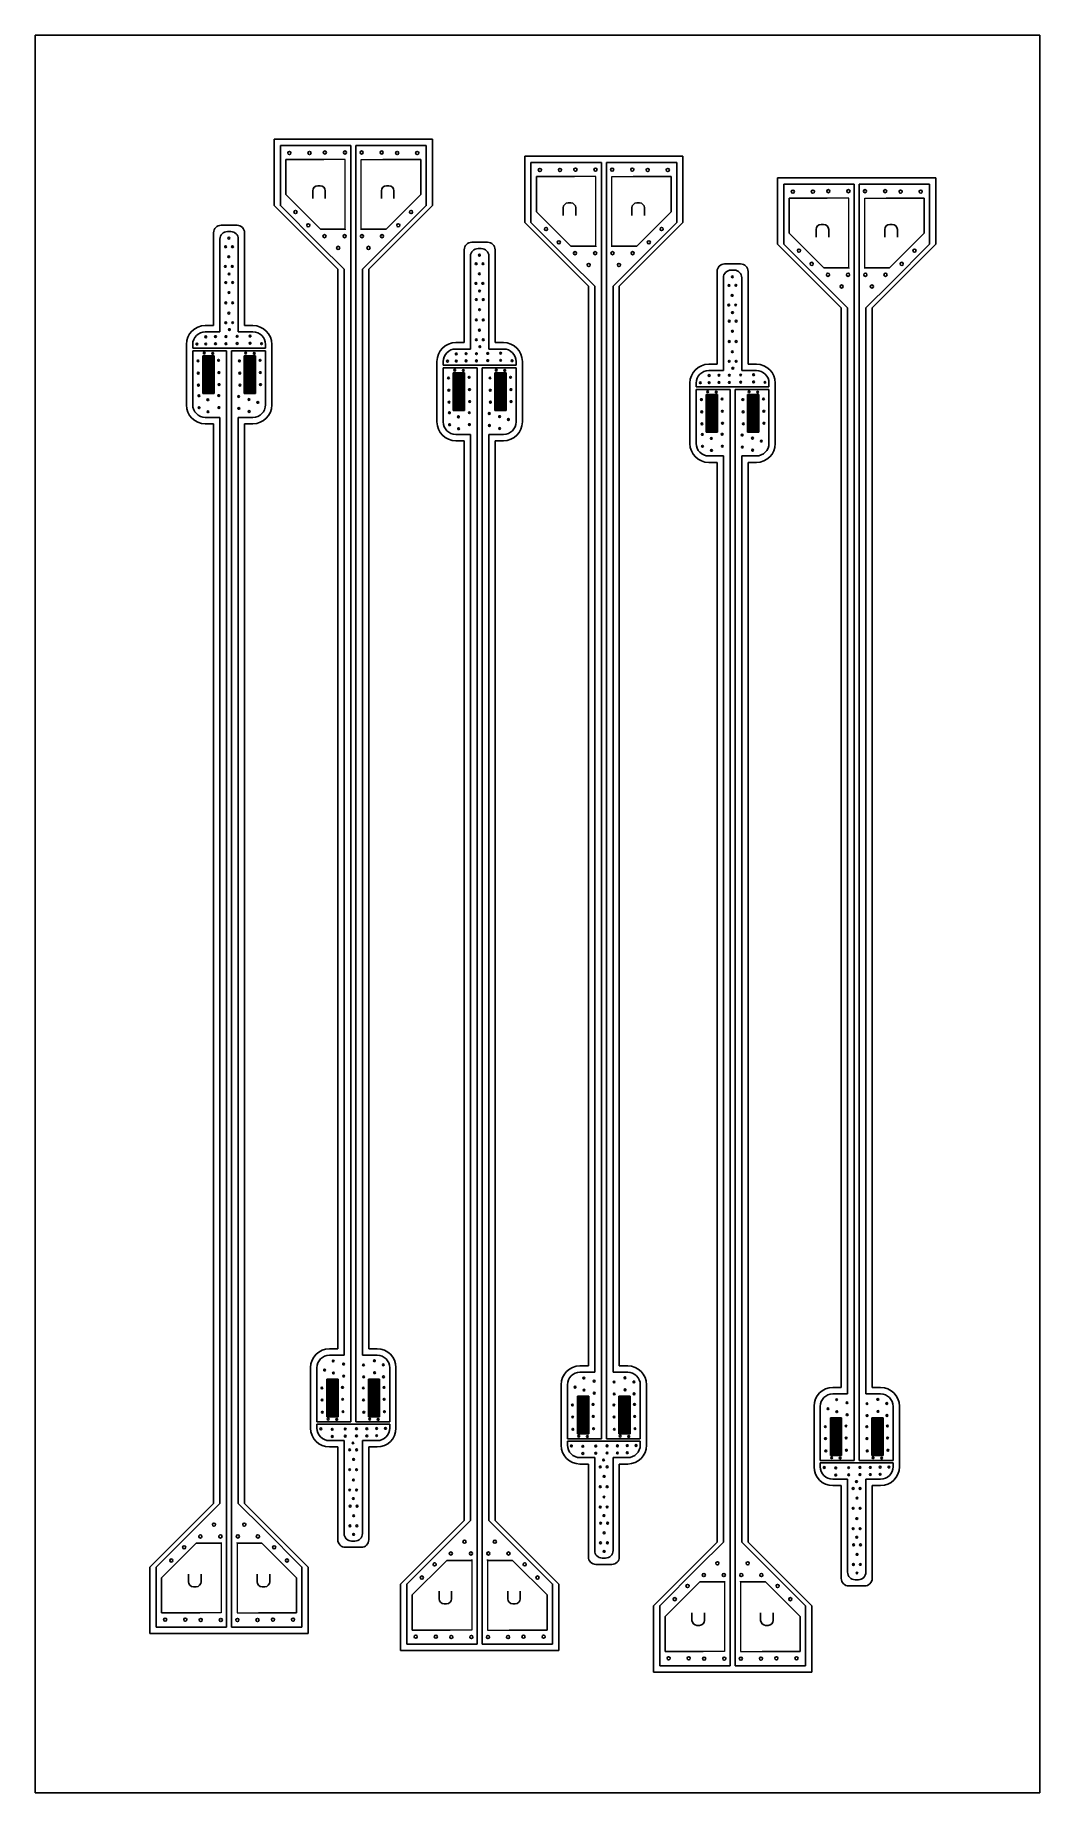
# Model space of a CAD drawing. Header units: inches. Extents: x 24.9 to 64.9, y 13.1 to 83.1.
import ezdxf

# ---------------------------------------------------------------- set-up
doc = ezdxf.new("R2010")
doc.units = ezdxf.units.IN
doc.header["$MEASUREMENT"] = 0
for name, color, linetype in [('Foil', 5, 'Continuous'), ('OPEN_INSULATION', 1, 'Continuous'), ('Outline', 82, 'Continuous'), ('Patterning', 40, 'Continuous')]:
    doc.layers.add(name, color=color, linetype=linetype)

msp = doc.modelspace()

# ---------------------------------------------------------------- linework, layer by layer
at = {"layer": 'Foil'}
for p, q in [((24.888, 13.064), (24.888, 83.064)), ((24.888, 83.064), (64.888, 83.064)), ((64.888, 83.064), (64.888, 13.064)), ((36.189, 78.671), (34.653, 78.671)), ((34.653, 78.671), (34.653, 76.522)), ((36.189, 78.671), (37.254, 78.671)), ((37.254, 78.671), (37.284, 78.671)), ((37.284, 78.671), (37.454, 78.671)), ((37.454, 78.671), (37.454, 74.744)), ((37.824, 78.671), (37.654, 78.671)), ((37.654, 78.671), (37.654, 74.744)), ((37.854, 78.671), (37.824, 78.671)), ((38.919, 78.671), (37.854, 78.671)), ((38.919, 78.671), (40.456, 78.671)), ((40.456, 78.671), (40.456, 76.522)), ((46.165, 77.992), (44.628, 77.992)), ((44.628, 77.992), (44.628, 75.843)), ((46.165, 77.992), (47.23, 77.992)), ((47.23, 77.992), (47.26, 77.992)), ((47.26, 77.992), (47.43, 77.992)), ((47.43, 77.992), (47.43, 74.065)), ((47.8, 77.992), (47.63, 77.992)), ((47.63, 77.992), (47.63, 74.065)), ((47.83, 77.992), (47.8, 77.992)), ((48.895, 77.992), (47.83, 77.992)), ((48.895, 77.992), (50.431, 77.992)), ((50.431, 77.992), (50.431, 75.843)), ((56.233, 77.132), (54.697, 77.132)), ((54.697, 77.132), (54.697, 74.983)), ((56.233, 77.132), (57.299, 77.132)), ((57.299, 77.132), (57.329, 77.132)), ((57.329, 77.132), (57.498, 77.132)), ((57.498, 77.132), (57.498, 73.205)), ((57.868, 77.132), (57.698, 77.132)), ((57.698, 77.132), (57.698, 73.205)), ((57.898, 77.132), (57.868, 77.132)), ((58.964, 77.132), (57.898, 77.132)), ((58.964, 77.132), (60.5, 77.132)), ((60.5, 77.132), (60.5, 74.983)), ((32.245, 73.944), (32.245, 74.944)), ((32.545, 75.244), (32.676, 75.244)), ((37.189, 73.744), (36.189, 74.744)), ((37.454, 74.744), (37.454, 73.744)), ((37.654, 74.744), (37.654, 73.744)), ((37.919, 73.744), (38.919, 74.744)), ((42.221, 73.265), (42.221, 74.265)), ((42.521, 74.565), (42.652, 74.565)), ((32.245, 71.244), (32.245, 73.944)), ((32.976, 71.244), (32.976, 73.944)), ((37.189, 73.744), (37.189, 60.748)), ((37.454, 73.744), (37.454, 60.748)), ((37.654, 73.744), (37.654, 60.748)), ((37.919, 73.744), (37.919, 60.748)), ((47.165, 73.065), (46.165, 74.065)), ((47.43, 74.065), (47.43, 73.065)), ((47.63, 74.065), (47.63, 73.065)), ((47.895, 73.065), (48.895, 74.065)), ((52.59, 73.705), (52.72, 73.705)), ((42.221, 70.565), (42.221, 73.265)), ((42.952, 70.565), (42.952, 73.265)), ((47.165, 73.065), (47.165, 60.069)), ((47.43, 73.065), (47.43, 60.069)), ((47.63, 73.065), (47.63, 60.069)), ((47.895, 73.065), (47.895, 60.069)), ((52.29, 72.405), (52.29, 73.405)), ((57.233, 72.205), (56.233, 73.205)), ((57.498, 73.205), (57.498, 72.205)), ((57.698, 73.205), (57.698, 72.205)), ((57.964, 72.205), (58.964, 73.205)), ((52.29, 69.705), (52.29, 72.405)), ((53.02, 69.705), (53.02, 72.405)), ((57.233, 72.205), (57.233, 59.209)), ((57.498, 72.205), (57.498, 59.209)), ((57.698, 72.205), (57.698, 59.209)), ((57.964, 72.205), (57.964, 59.209)), ((31.161, 70.744), (31.161, 70.594)), ((31.661, 71.244), (32.245, 71.244)), ((32.976, 71.244), (33.561, 71.244)), ((34.061, 70.744), (34.061, 70.594)), ((34.061, 70.594), (31.161, 70.594)), ((32.411, 70.494), (31.161, 70.494)), ((31.161, 70.494), (31.161, 70.444)), ((31.161, 70.444), (31.161, 70.294)), ((31.161, 70.294), (31.161, 68.794)), ((32.511, 70.494), (32.411, 70.494)), ((32.511, 67.589), (32.511, 70.494)), ((32.711, 70.494), (32.811, 70.494)), ((32.711, 70.494), (32.711, 67.589)), ((32.811, 70.494), (34.061, 70.494)), ((34.061, 70.494), (34.061, 70.444)), ((34.061, 70.444), (34.061, 70.294)), ((34.061, 70.294), (34.061, 68.794)), ((41.136, 70.065), (41.136, 69.915)), ((41.636, 70.565), (42.221, 70.565)), ((42.952, 70.565), (43.536, 70.565)), ((44.036, 70.065), (44.036, 69.915)), ((44.036, 69.915), (41.136, 69.915)), ((42.386, 69.815), (41.136, 69.815)), ((41.136, 69.815), (41.136, 69.765)), ((41.136, 69.765), (41.136, 69.615)), ((41.136, 69.615), (41.136, 68.115)), ((42.486, 69.815), (42.386, 69.815)), ((42.486, 66.91), (42.486, 69.815)), ((42.686, 69.815), (42.786, 69.815)), ((42.686, 69.815), (42.686, 66.91)), ((42.786, 69.815), (44.036, 69.815)), ((44.036, 69.815), (44.036, 69.765)), ((44.036, 69.765), (44.036, 69.615)), ((44.036, 69.615), (44.036, 68.115)), ((51.705, 69.705), (52.29, 69.705)), ((53.02, 69.705), (53.605, 69.705)), ((31.161, 68.594), (31.161, 68.794)), ((34.061, 68.794), (34.061, 68.494)), ((51.205, 69.205), (51.205, 69.055)), ((54.105, 69.055), (51.205, 69.055)), ((52.455, 68.955), (51.205, 68.955)), ((51.205, 68.955), (51.205, 68.905)), ((51.205, 68.905), (51.205, 68.755)), ((51.205, 68.755), (51.205, 67.255)), ((52.555, 68.955), (52.455, 68.955)), ((52.555, 66.05), (52.555, 68.955)), ((52.755, 68.955), (52.855, 68.955)), ((52.755, 68.955), (52.755, 66.05)), ((52.855, 68.955), (54.105, 68.955)), ((54.105, 69.205), (54.105, 69.055)), ((54.105, 68.955), (54.105, 68.905)), ((54.105, 68.905), (54.105, 68.755)), ((54.105, 68.755), (54.105, 67.255)), ((31.161, 68.494), (31.161, 68.594)), ((31.161, 68.344), (31.161, 68.494)), ((34.061, 68.344), (34.061, 68.494)), ((41.136, 67.915), (41.136, 68.115)), ((41.136, 67.815), (41.136, 67.915)), ((44.036, 68.115), (44.036, 67.815)), ((32.145, 67.844), (31.661, 67.844)), ((32.145, 67.844), (32.245, 67.844)), ((32.245, 67.589), (32.245, 67.844)), ((32.245, 37.589), (32.245, 67.589)), ((32.511, 37.589), (32.511, 67.589)), ((32.711, 37.589), (32.711, 67.589)), ((33.561, 67.844), (32.976, 67.844)), ((32.976, 67.589), (32.976, 67.844)), ((32.976, 37.589), (32.976, 67.589)), ((41.136, 67.665), (41.136, 67.815)), ((44.036, 67.665), (44.036, 67.815)), ((51.205, 67.055), (51.205, 67.255)), ((54.105, 67.255), (54.105, 66.955)), ((42.121, 67.165), (41.636, 67.165)), ((42.121, 67.165), (42.221, 67.165)), ((42.221, 66.91), (42.221, 67.165)), ((42.221, 36.91), (42.221, 66.91)), ((42.486, 36.91), (42.486, 66.91)), ((42.686, 36.91), (42.686, 66.91)), ((43.536, 67.165), (42.952, 67.165)), ((42.952, 66.91), (42.952, 67.165)), ((42.952, 36.91), (42.952, 66.91)), ((51.205, 66.955), (51.205, 67.055)), ((51.205, 66.805), (51.205, 66.955)), ((54.105, 66.805), (54.105, 66.955)), ((52.19, 66.305), (51.705, 66.305)), ((52.19, 66.305), (52.29, 66.305)), ((52.29, 66.05), (52.29, 66.305)), ((52.29, 36.05), (52.29, 66.05)), ((52.555, 36.05), (52.555, 66.05)), ((52.755, 36.05), (52.755, 66.05)), ((53.605, 66.305), (53.02, 66.305)), ((53.02, 66.05), (53.02, 66.305)), ((53.02, 36.05), (53.02, 66.05)), ((37.189, 60.748), (37.189, 30.748)), ((37.454, 60.748), (37.454, 30.748)), ((37.654, 60.748), (37.654, 30.748)), ((37.919, 60.748), (37.919, 30.748)), ((47.165, 60.069), (47.165, 30.069)), ((47.43, 60.069), (47.43, 30.069)), ((47.63, 60.069), (47.63, 30.069)), ((47.895, 60.069), (47.895, 30.069)), ((57.233, 59.209), (57.233, 29.209)), ((57.498, 59.209), (57.498, 29.209)), ((57.698, 59.209), (57.698, 29.209)), ((57.964, 59.209), (57.964, 29.209)), ((32.245, 24.593), (32.245, 37.589)), ((32.511, 24.593), (32.511, 37.589)), ((32.711, 24.593), (32.711, 37.589)), ((32.976, 24.593), (32.976, 37.589)), ((42.221, 23.914), (42.221, 36.91)), ((42.486, 23.914), (42.486, 36.91)), ((42.686, 23.914), (42.686, 36.91)), ((42.952, 23.914), (42.952, 36.91)), ((52.29, 23.054), (52.29, 36.05)), ((52.555, 23.054), (52.555, 36.05)), ((52.755, 23.054), (52.755, 36.05)), ((53.02, 23.054), (53.02, 36.05)), ((36.604, 30.493), (37.189, 30.493)), ((37.189, 30.748), (37.189, 30.493)), ((37.454, 27.843), (37.454, 30.748)), ((37.654, 30.748), (37.654, 27.843)), ((37.919, 30.748), (37.919, 30.493)), ((38.019, 30.493), (37.919, 30.493)), ((38.019, 30.493), (38.504, 30.493)), ((36.104, 29.993), (36.104, 29.843)), ((36.104, 29.543), (36.104, 29.843)), ((36.104, 28.043), (36.104, 29.543)), ((39.004, 29.993), (39.004, 29.843)), ((39.004, 29.843), (39.004, 29.743)), ((39.004, 29.743), (39.004, 29.543)), ((39.004, 28.043), (39.004, 29.543)), ((46.58, 29.814), (47.165, 29.814)), ((47.165, 30.069), (47.165, 29.814)), ((47.43, 27.164), (47.43, 30.069)), ((47.63, 30.069), (47.63, 27.164)), ((47.895, 30.069), (47.895, 29.814)), ((47.995, 29.814), (47.895, 29.814)), ((47.995, 29.814), (48.48, 29.814)), ((46.08, 29.314), (46.08, 29.164)), ((46.08, 28.864), (46.08, 29.164)), ((46.08, 27.364), (46.08, 28.864)), ((48.98, 29.314), (48.98, 29.164)), ((48.98, 29.164), (48.98, 29.064)), ((48.98, 29.064), (48.98, 28.864)), ((48.98, 27.364), (48.98, 28.864)), ((56.648, 28.954), (57.233, 28.954)), ((57.233, 29.209), (57.233, 28.954)), ((57.498, 26.304), (57.498, 29.209)), ((57.698, 29.209), (57.698, 26.304)), ((57.964, 29.209), (57.964, 28.954)), ((58.064, 28.954), (57.964, 28.954)), ((58.064, 28.954), (58.548, 28.954)), ((36.104, 27.893), (36.104, 28.043)), ((39.004, 27.893), (39.004, 28.043)), ((56.148, 28.454), (56.148, 28.304)), ((56.148, 28.004), (56.148, 28.304)), ((56.148, 26.504), (56.148, 28.004)), ((59.048, 28.454), (59.048, 28.304)), ((59.048, 28.304), (59.048, 28.204)), ((59.048, 28.204), (59.048, 28.004)), ((59.048, 26.504), (59.048, 28.004)), ((36.104, 27.843), (36.104, 27.893)), ((37.354, 27.843), (36.104, 27.843)), ((36.104, 27.743), (39.004, 27.743)), ((36.104, 27.593), (36.104, 27.743)), ((37.454, 27.843), (37.354, 27.843)), ((37.654, 27.843), (37.754, 27.843)), ((37.754, 27.843), (39.004, 27.843)), ((39.004, 27.843), (39.004, 27.893)), ((39.004, 27.593), (39.004, 27.743)), ((46.08, 27.214), (46.08, 27.364)), ((48.98, 27.214), (48.98, 27.364)), ((37.189, 27.093), (36.604, 27.093)), ((37.189, 27.093), (37.189, 24.393)), ((37.919, 27.093), (37.919, 24.393)), ((38.504, 27.093), (37.919, 27.093)), ((46.08, 27.164), (46.08, 27.214)), ((47.33, 27.164), (46.08, 27.164)), ((46.08, 27.064), (48.98, 27.064)), ((46.08, 26.914), (46.08, 27.064)), ((47.43, 27.164), (47.33, 27.164)), ((47.63, 27.164), (47.73, 27.164)), ((47.73, 27.164), (48.98, 27.164)), ((48.98, 27.164), (48.98, 27.214)), ((48.98, 26.914), (48.98, 27.064)), ((47.165, 26.414), (46.58, 26.414)), ((47.165, 26.414), (47.165, 23.714)), ((47.895, 26.414), (47.895, 23.714)), ((48.48, 26.414), (47.895, 26.414)), ((56.148, 26.354), (56.148, 26.504)), ((56.148, 26.304), (56.148, 26.354)), ((57.398, 26.304), (56.148, 26.304)), ((56.148, 26.204), (59.048, 26.204)), ((56.148, 26.054), (56.148, 26.204)), ((57.498, 26.304), (57.398, 26.304)), ((57.698, 26.304), (57.798, 26.304)), ((57.798, 26.304), (59.048, 26.304)), ((59.048, 26.354), (59.048, 26.504)), ((59.048, 26.304), (59.048, 26.354)), ((59.048, 26.054), (59.048, 26.204)), ((57.233, 25.554), (56.648, 25.554)), ((57.233, 25.554), (57.233, 22.854)), ((57.964, 25.554), (57.964, 22.854)), ((58.548, 25.554), (57.964, 25.554)), ((32.245, 24.593), (31.245, 23.593)), ((32.511, 23.593), (32.511, 24.593)), ((32.711, 23.593), (32.711, 24.593)), ((32.976, 24.593), (33.976, 23.593)), ((37.919, 24.393), (37.919, 23.393)), ((42.221, 23.914), (41.221, 22.914)), ((42.486, 22.914), (42.486, 23.914)), ((42.686, 22.914), (42.686, 23.914)), ((42.952, 23.914), (43.952, 22.914)), ((32.511, 19.666), (32.511, 23.593)), ((32.711, 19.666), (32.711, 23.593)), ((47.895, 23.714), (47.895, 22.714)), ((37.619, 23.093), (37.489, 23.093)), ((42.486, 18.988), (42.486, 22.914)), ((42.686, 18.988), (42.686, 22.914)), ((47.595, 22.414), (47.465, 22.414)), ((52.29, 23.054), (51.29, 22.054)), ((52.555, 22.054), (52.555, 23.054)), ((52.755, 22.054), (52.755, 23.054)), ((53.02, 23.054), (54.02, 22.054)), ((57.964, 22.854), (57.964, 21.854)), ((29.709, 19.666), (29.709, 21.815)), ((35.512, 19.666), (35.512, 21.815)), ((52.555, 18.127), (52.555, 22.054)), ((52.755, 18.127), (52.755, 22.054)), ((39.685, 18.988), (39.685, 21.137)), ((45.488, 18.988), (45.488, 21.137)), ((57.664, 21.554), (57.533, 21.554)), ((31.245, 19.666), (29.709, 19.666)), ((31.245, 19.666), (32.311, 19.666)), ((32.311, 19.666), (32.341, 19.666)), ((32.341, 19.666), (32.511, 19.666)), ((32.88, 19.666), (32.711, 19.666)), ((32.91, 19.666), (32.88, 19.666)), ((33.976, 19.666), (32.91, 19.666)), ((33.976, 19.666), (35.512, 19.666)), ((49.753, 18.127), (49.753, 20.276)), ((55.556, 18.127), (55.556, 20.276)), ((41.221, 18.988), (39.685, 18.988)), ((41.221, 18.988), (42.287, 18.988)), ((42.287, 18.988), (42.317, 18.988)), ((42.317, 18.988), (42.486, 18.988)), ((42.856, 18.988), (42.686, 18.988)), ((42.886, 18.988), (42.856, 18.988)), ((43.952, 18.988), (42.886, 18.988)), ((43.952, 18.988), (45.488, 18.988)), ((51.29, 18.127), (49.753, 18.127)), ((51.29, 18.127), (52.355, 18.127)), ((52.355, 18.127), (52.385, 18.127)), ((52.385, 18.127), (52.555, 18.127)), ((52.925, 18.127), (52.755, 18.127)), ((52.955, 18.127), (52.925, 18.127)), ((54.02, 18.127), (52.955, 18.127)), ((54.02, 18.127), (55.556, 18.127)), ((64.888, 13.064), (24.888, 13.064))]:
    msp.add_line(p, q, dxfattribs=at)
for points in [[(36.189, 74.744), (34.653, 76.28), (34.653, 76.522)], [(38.919, 74.744), (40.456, 76.28), (40.456, 76.522)], [(46.165, 74.065), (44.628, 75.602), (44.628, 75.843)], [(48.895, 74.065), (50.431, 75.602), (50.431, 75.843)], [(32.976, 73.944), (32.976, 74.944)], [(56.233, 73.205), (54.697, 74.741), (54.697, 74.983)], [(58.964, 73.205), (60.5, 74.741), (60.5, 74.983)], [(42.952, 73.265), (42.952, 74.265)], [(53.02, 72.405), (53.02, 73.405)], [(37.189, 24.393), (37.189, 23.393)], [(31.245, 23.593), (29.709, 22.057), (29.709, 21.815)], [(33.976, 23.593), (35.512, 22.057), (35.512, 21.815)], [(47.165, 23.714), (47.165, 22.714)], [(41.221, 22.914), (39.685, 21.378), (39.685, 21.137)], [(43.952, 22.914), (45.488, 21.378), (45.488, 21.137)], [(57.233, 22.854), (57.233, 21.854)], [(51.29, 22.054), (49.753, 20.518), (49.753, 20.276)], [(54.02, 22.054), (55.556, 20.518), (55.556, 20.276)]]:
    msp.add_lwpolyline(points, dxfattribs=at)
at = {"layer": 'Foil', "linetype": 'Continuous'}
for centre in [(35.009, 78.374), (35.809, 78.374), (36.423, 78.389), (37.223, 78.389), (37.885, 78.389), (38.685, 78.389), (39.3, 78.374), (40.1, 78.374), (44.984, 77.696), (45.784, 77.696), (46.399, 77.71), (47.199, 77.71), (47.861, 77.71), (48.661, 77.71), (49.275, 77.696), (50.075, 77.696), (55.053, 76.835), (55.853, 76.835), (56.468, 76.849), (57.268, 76.849), (57.929, 76.849), (58.729, 76.849), (59.344, 76.835), (60.144, 76.835), (35.253, 76.021), (39.855, 76.021), (35.762, 75.494), (36.408, 75.061), (37.208, 75.061), (37.9, 75.061), (38.7, 75.061), (39.346, 75.494), (45.228, 75.342), (49.831, 75.342), (36.951, 74.592), (38.158, 74.592), (45.738, 74.815), (46.384, 74.383), (47.184, 74.383), (47.876, 74.383), (48.676, 74.383), (49.322, 74.815), (55.297, 74.482), (59.9, 74.482), (46.926, 73.913), (48.133, 73.913), (55.806, 73.955), (56.453, 73.522), (57.253, 73.522), (57.944, 73.522), (58.744, 73.522), (59.39, 73.955), (56.995, 73.053), (58.202, 73.053), (32.007, 23.745), (33.214, 23.745), (31.465, 23.276), (32.265, 23.276), (32.956, 23.276), (33.756, 23.276), (41.983, 23.067), (43.19, 23.067), (30.819, 22.843), (34.403, 22.843), (41.44, 22.597), (42.24, 22.597), (42.932, 22.597), (43.732, 22.597), (30.309, 22.316), (34.912, 22.316), (40.285, 21.638), (40.794, 22.164), (44.378, 22.164), (44.888, 21.638), (51.509, 21.737), (52.051, 22.206), (52.309, 21.737), (53.001, 21.737), (53.258, 22.206), (53.801, 21.737), (50.863, 21.304), (54.447, 21.304), (50.354, 20.777), (54.956, 20.777), (30.065, 19.963), (30.865, 19.963), (31.48, 19.949), (32.28, 19.949), (32.941, 19.949), (33.741, 19.949), (34.356, 19.963), (35.156, 19.963), (40.041, 19.284), (40.841, 19.284), (41.456, 19.27), (42.256, 19.27), (42.917, 19.27), (43.717, 19.27), (44.332, 19.284), (45.132, 19.284), (50.109, 18.424), (50.909, 18.424), (51.524, 18.409), (52.324, 18.409), (52.986, 18.409), (53.786, 18.409), (54.4, 18.424), (55.2, 18.424)]:
    msp.add_circle(centre, 0.0626, dxfattribs=at)
at = {"layer": 'Foil'}
for centre in [(32.599, 74.98), (32.469, 74.638), (32.596, 74.238), (32.744, 74.639), (42.575, 74.302), (32.46, 73.855), (32.609, 73.554), (32.735, 73.855), (42.445, 73.96), (42.572, 73.56), (42.72, 73.96), (32.478, 73.212), (32.606, 72.812), (32.753, 73.213), (42.436, 73.176), (42.584, 72.875), (42.711, 73.177), (52.513, 73.099), (52.644, 73.441), (52.788, 73.1), (32.478, 72.403), (32.753, 72.403), (42.454, 72.533), (42.581, 72.133), (42.729, 72.534), (52.504, 72.315), (52.64, 72.699), (52.78, 72.316), (32.478, 71.612), (32.6, 71.994), (32.753, 71.613), (42.454, 71.724), (42.729, 71.725), (52.523, 71.673), (52.653, 72.015), (52.798, 71.673), (31.328, 70.76), (31.679, 71.049), (31.679, 70.763), (32.07, 71.059), (32.07, 70.773), (32.483, 71.059), (32.483, 70.773), (32.621, 71.339), (32.932, 71.07), (32.932, 70.784), (33.446, 71.08), (33.446, 70.794), (33.903, 70.777), (42.454, 70.933), (42.575, 71.315), (42.729, 70.934), (52.523, 70.863), (52.65, 71.273), (52.798, 70.864), (31.371, 70.091), (31.619, 70.402), (31.96, 70.39), (32.192, 70.115), (33.021, 70.091), (33.269, 70.402), (33.61, 70.39), (33.842, 70.115), (41.304, 70.081), (41.655, 70.37), (41.655, 70.085), (42.046, 70.381), (42.046, 70.095), (42.458, 70.381), (42.458, 70.095), (42.596, 70.66), (42.908, 70.391), (42.908, 70.105), (43.422, 70.401), (43.422, 70.115), (43.878, 70.098), (52.523, 70.073), (52.644, 70.455), (52.798, 70.073), (31.383, 69.602), (32.204, 69.626), (33.033, 69.602), (33.854, 69.626), (41.346, 69.412), (41.595, 69.723), (41.935, 69.712), (42.167, 69.436), (42.996, 69.412), (43.245, 69.723), (43.585, 69.712), (43.817, 69.436), (51.723, 69.51), (52.115, 69.52), (52.527, 69.52), (52.665, 69.8), (52.976, 69.53), (53.491, 69.54), (31.389, 69.125), (31.408, 68.705), (32.197, 68.709), (32.21, 69.149), (32.991, 68.675), (33.039, 69.125), (33.86, 69.149), (41.358, 68.923), (42.18, 68.948), (43.008, 68.923), (43.83, 68.948), (51.372, 69.221), (51.664, 68.863), (51.723, 69.224), (52.004, 68.851), (52.115, 69.234), (52.236, 68.576), (52.527, 69.234), (52.976, 69.244), (53.314, 68.863), (53.491, 69.255), (53.654, 68.851), (53.886, 68.576), (53.947, 69.238), (31.414, 68.228), (31.764, 68.543), (31.77, 68.066), (32.203, 68.233), (32.998, 68.198), (33.403, 68.553), (33.409, 68.076), (33.754, 68.437), (41.364, 68.447), (41.383, 68.026), (42.173, 68.031), (42.186, 68.471), (42.967, 67.996), (43.014, 68.447), (43.378, 67.874), (43.836, 68.471), (51.415, 68.552), (51.427, 68.063), (52.248, 68.087), (53.065, 68.552), (53.077, 68.063), (53.898, 68.087), (41.389, 67.549), (41.74, 67.864), (41.746, 67.388), (42.179, 67.554), (42.973, 67.52), (43.384, 67.398), (43.73, 67.758), (51.433, 67.586), (51.452, 67.165), (52.241, 67.17), (52.254, 67.61), (53.083, 67.586), (53.904, 67.61), (51.458, 66.689), (51.808, 67.004), (51.815, 66.527), (52.247, 66.693), (53.036, 67.136), (53.042, 66.659), (53.447, 67.014), (53.453, 66.537), (53.799, 66.897), (36.756, 30.261), (37.167, 30.139), (37.962, 30.105), (38.394, 30.271), (38.751, 30.109), (36.41, 29.901), (36.762, 29.784), (37.173, 29.662), (37.968, 29.628), (38.401, 29.794), (38.757, 29.633), (46.732, 29.582), (47.143, 29.46), (47.937, 29.426), (48.37, 29.592), (48.727, 29.431), (36.305, 29.188), (36.311, 28.711), (37.126, 29.212), (37.132, 28.735), (37.955, 29.188), (37.961, 28.711), (38.776, 29.212), (38.782, 28.735), (46.386, 29.222), (46.738, 29.105), (47.149, 28.983), (47.943, 28.949), (48.376, 29.115), (48.733, 28.954), (56.8, 28.722), (58.439, 28.732), (36.323, 28.222), (37.144, 28.246), (37.973, 28.222), (38.794, 28.246), (46.28, 28.509), (46.287, 28.032), (47.102, 28.533), (47.108, 28.056), (47.93, 28.509), (47.937, 28.032), (48.752, 28.533), (48.758, 28.056), (56.455, 28.361), (56.806, 28.245), (57.211, 28.6), (57.218, 28.123), (58.006, 28.565), (58.012, 28.088), (58.445, 28.255), (58.795, 28.57), (58.801, 28.093), (36.262, 27.56), (36.555, 27.947), (36.718, 27.543), (36.895, 27.935), (37.233, 27.554), (37.233, 27.268), (37.682, 27.564), (37.682, 27.278), (38.094, 27.564), (38.094, 27.278), (38.205, 27.947), (38.486, 27.574), (38.486, 27.288), (38.545, 27.935), (38.837, 27.577), (46.299, 27.543), (46.531, 27.268), (47.12, 27.568), (47.949, 27.543), (48.181, 27.268), (48.77, 27.568), (56.349, 27.649), (57.17, 27.673), (57.999, 27.649), (58.82, 27.673), (36.718, 27.257), (37.411, 26.725), (37.544, 26.998), (37.686, 26.725), (46.238, 26.882), (46.694, 26.865), (46.694, 26.579), (46.871, 27.256), (47.208, 26.875), (47.208, 26.589), (47.658, 26.885), (47.658, 26.599), (48.07, 26.885), (48.07, 26.599), (48.462, 26.895), (48.462, 26.609), (48.521, 27.256), (48.812, 26.899), (56.355, 27.172), (56.367, 26.683), (57.176, 27.196), (57.189, 26.707), (58.005, 27.172), (58.017, 26.683), (58.826, 27.196), (58.839, 26.707), (37.411, 25.934), (37.565, 26.343), (37.686, 25.935), (47.387, 26.046), (47.52, 26.32), (47.662, 26.047), (56.306, 26.021), (56.599, 26.408), (56.763, 26.004), (56.94, 26.396), (57.277, 26.014), (57.726, 26.024), (58.139, 26.024), (58.249, 26.408), (58.53, 26.035), (58.59, 26.396), (58.881, 26.038), (37.559, 25.525), (47.387, 25.255), (47.541, 25.665), (47.662, 25.256), (56.763, 25.718), (57.277, 25.728), (57.456, 25.185), (57.588, 25.459), (57.726, 25.739), (57.731, 25.186), (58.139, 25.739), (58.53, 25.749), (37.411, 25.125), (37.43, 24.482), (37.556, 24.783), (37.686, 25.125), (37.705, 24.483), (47.535, 24.846), (57.609, 24.804), (37.569, 24.099), (47.387, 24.446), (47.405, 23.803), (47.532, 24.105), (47.662, 24.447), (47.68, 23.804), (57.456, 24.395), (57.603, 23.986), (57.731, 24.395), (37.421, 23.698), (37.566, 23.357), (37.696, 23.699), (47.544, 23.42), (57.456, 23.585), (57.6, 23.244), (57.731, 23.586), (47.396, 23.02), (47.541, 22.678), (47.672, 23.02), (57.474, 22.943), (57.613, 22.559), (57.749, 22.943), (57.465, 22.159), (57.61, 21.818), (57.74, 22.16)]:
    msp.add_circle(centre, 0.0349, dxfattribs=at)
for centre, radius, start, end in [((32.545, 74.944), 0.3, 90, 180), ((32.676, 74.944), 0.3, 0, 90), ((42.521, 74.265), 0.3, 90, 180), ((42.652, 74.265), 0.3, 0, 90), ((52.59, 73.405), 0.3, 90, 180), ((52.72, 73.405), 0.3, 0, 90), ((31.661, 70.744), 0.5, 90, 180), ((33.561, 70.744), 0.5, 0, 90), ((41.636, 70.065), 0.5, 90, 180), ((43.536, 70.065), 0.5, 0, 90), ((51.705, 69.205), 0.5, 90, 180), ((53.605, 69.205), 0.5, 0, 90), ((31.661, 68.344), 0.5, 180, 270), ((33.561, 68.344), 0.5, 270, 0), ((41.636, 67.665), 0.5, 180, 270), ((43.536, 67.665), 0.5, 270, 0), ((51.705, 66.805), 0.5, 180, 270), ((53.605, 66.805), 0.5, 270, 0), ((36.604, 29.993), 0.5, 90, 180), ((38.504, 29.993), 0.5, 0, 90), ((46.58, 29.314), 0.5, 90, 180), ((48.48, 29.314), 0.5, 0, 90), ((56.648, 28.454), 0.5, 90, 180), ((58.548, 28.454), 0.5, 0, 90), ((36.604, 27.593), 0.5, 180, 270), ((38.504, 27.593), 0.5, 270, 0), ((46.58, 26.914), 0.5, 180, 270), ((48.48, 26.914), 0.5, 270, 0), ((56.648, 26.054), 0.5, 180, 270), ((58.548, 26.054), 0.5, 270, 0), ((37.489, 23.393), 0.3, 180, 270), ((37.619, 23.393), 0.3, 270, 0), ((47.465, 22.714), 0.3, 180, 270), ((47.595, 22.714), 0.3, 270, 0), ((57.533, 21.854), 0.3, 180, 270), ((57.664, 21.854), 0.3, 270, 0)]:
    msp.add_arc(centre, radius, start, end, dxfattribs=at)
at = {"layer": 'OPEN_INSULATION'}
for p, q in [((24.888, 83.064), (64.888, 83.064)), ((24.888, 13.064), (24.888, 83.064)), ((64.888, 83.064), (64.888, 13.064)), ((36.382, 78.109), (34.869, 78.109)), ((34.869, 78.109), (34.869, 76.712)), ((38.727, 78.109), (40.24, 78.109)), ((40.24, 78.109), (40.24, 76.712)), ((46.357, 77.43), (44.844, 77.43)), ((44.844, 77.43), (44.844, 76.033)), ((48.702, 77.43), (50.215, 77.43)), ((50.215, 77.43), (50.215, 76.033)), ((34.869, 76.712), (36.179, 75.401)), ((40.24, 76.712), (38.929, 75.401)), ((56.426, 76.57), (54.913, 76.57)), ((54.913, 76.57), (54.913, 75.173)), ((58.771, 76.57), (60.284, 76.57)), ((60.284, 76.57), (60.284, 75.173)), ((44.844, 76.033), (46.155, 74.723)), ((50.215, 76.033), (48.905, 74.723)), ((36.179, 75.401), (36.245, 75.335)), ((36.245, 75.335), (36.594, 75.335)), ((37.237, 75.335), (36.594, 75.335)), ((37.237, 75.306), (37.237, 75.335)), ((37.871, 75.306), (37.871, 75.335)), ((37.871, 75.335), (38.514, 75.335)), ((38.863, 75.335), (38.514, 75.335)), ((38.929, 75.401), (38.863, 75.335)), ((54.913, 75.173), (56.224, 73.862)), ((60.284, 75.173), (58.973, 73.862)), ((46.155, 74.723), (46.221, 74.657)), ((46.221, 74.657), (46.57, 74.657)), ((47.213, 74.657), (46.57, 74.657)), ((47.213, 74.628), (47.213, 74.657)), ((47.847, 74.628), (47.847, 74.657)), ((47.847, 74.657), (48.489, 74.657)), ((48.839, 74.657), (48.489, 74.657)), ((48.905, 74.723), (48.839, 74.657)), ((56.224, 73.862), (56.29, 73.796)), ((56.29, 73.796), (56.639, 73.796)), ((57.281, 73.796), (56.639, 73.796)), ((57.281, 73.767), (57.281, 73.796)), ((57.915, 73.767), (57.915, 73.796)), ((57.915, 73.796), (58.558, 73.796)), ((58.907, 73.796), (58.558, 73.796)), ((58.973, 73.862), (58.907, 73.796)), ((31.561, 68.794), (31.561, 70.294)), ((31.561, 70.294), (32.011, 70.294)), ((32.011, 70.294), (32.011, 68.794)), ((33.211, 68.794), (33.211, 70.294)), ((33.211, 70.294), (33.661, 70.294)), ((33.661, 70.294), (33.661, 68.794)), ((41.536, 68.115), (41.536, 69.615)), ((41.536, 69.615), (41.986, 69.615)), ((41.986, 69.615), (41.986, 68.115)), ((43.186, 68.115), (43.186, 69.615)), ((43.186, 69.615), (43.636, 69.615)), ((43.636, 69.615), (43.636, 68.115)), ((32.011, 68.794), (31.561, 68.794)), ((33.661, 68.794), (33.211, 68.794)), ((51.605, 67.255), (51.605, 68.755)), ((51.605, 68.755), (52.055, 68.755)), ((52.055, 68.755), (52.055, 67.255)), ((53.255, 67.255), (53.255, 68.755)), ((53.255, 68.755), (53.705, 68.755)), ((53.705, 68.755), (53.705, 67.255)), ((41.986, 68.115), (41.536, 68.115)), ((43.636, 68.115), (43.186, 68.115)), ((52.055, 67.255), (51.605, 67.255)), ((53.705, 67.255), (53.255, 67.255)), ((36.504, 29.543), (36.954, 29.543)), ((36.504, 28.043), (36.504, 29.543)), ((36.954, 29.543), (36.954, 28.043)), ((38.154, 29.543), (38.604, 29.543)), ((38.154, 28.043), (38.154, 29.543)), ((38.604, 29.543), (38.604, 28.043)), ((46.48, 28.864), (46.93, 28.864)), ((46.48, 27.364), (46.48, 28.864)), ((46.93, 28.864), (46.93, 27.364)), ((48.13, 28.864), (48.58, 28.864)), ((48.13, 27.364), (48.13, 28.864)), ((48.58, 28.864), (48.58, 27.364)), ((36.954, 28.043), (36.504, 28.043)), ((38.604, 28.043), (38.154, 28.043)), ((56.548, 28.004), (56.998, 28.004)), ((56.548, 26.504), (56.548, 28.004)), ((56.998, 28.004), (56.998, 26.504)), ((58.198, 28.004), (58.648, 28.004)), ((58.198, 26.504), (58.198, 28.004)), ((58.648, 28.004), (58.648, 26.504)), ((46.93, 27.364), (46.48, 27.364)), ((48.58, 27.364), (48.13, 27.364)), ((56.998, 26.504), (56.548, 26.504)), ((58.648, 26.504), (58.198, 26.504)), ((29.925, 21.625), (31.236, 22.936)), ((31.236, 22.936), (31.302, 23.002)), ((31.302, 23.002), (31.651, 23.002)), ((32.294, 23.002), (31.651, 23.002)), ((32.294, 23.031), (32.294, 23.002)), ((32.928, 23.031), (32.928, 23.002)), ((32.928, 23.002), (33.57, 23.002)), ((33.919, 23.002), (33.57, 23.002)), ((33.985, 22.936), (33.919, 23.002)), ((35.296, 21.625), (33.985, 22.936)), ((39.901, 20.947), (41.212, 22.257)), ((41.212, 22.257), (41.277, 22.323)), ((41.277, 22.323), (41.627, 22.323)), ((42.269, 22.323), (41.627, 22.323)), ((42.269, 22.352), (42.269, 22.323)), ((42.903, 22.352), (42.903, 22.323)), ((42.903, 22.323), (43.546, 22.323)), ((43.895, 22.323), (43.546, 22.323)), ((43.961, 22.257), (43.895, 22.323)), ((45.272, 20.947), (43.961, 22.257)), ((29.925, 20.228), (29.925, 21.625)), ((35.296, 20.228), (35.296, 21.625)), ((49.969, 20.086), (51.28, 21.397)), ((51.28, 21.397), (51.346, 21.463)), ((51.346, 21.463), (51.695, 21.463)), ((52.338, 21.463), (51.695, 21.463)), ((52.338, 21.492), (52.338, 21.463)), ((52.972, 21.492), (52.972, 21.463)), ((52.972, 21.463), (53.615, 21.463)), ((53.964, 21.463), (53.615, 21.463)), ((54.03, 21.397), (53.964, 21.463)), ((55.34, 20.086), (54.03, 21.397)), ((39.901, 19.549), (39.901, 20.947)), ((45.272, 19.549), (45.272, 20.947)), ((31.438, 20.228), (29.925, 20.228)), ((33.783, 20.228), (35.296, 20.228)), ((49.969, 18.689), (49.969, 20.086)), ((55.34, 18.689), (55.34, 20.086)), ((41.414, 19.549), (39.901, 19.549)), ((43.759, 19.549), (45.272, 19.549)), ((51.482, 18.689), (49.969, 18.689)), ((53.827, 18.689), (55.34, 18.689)), ((64.888, 13.064), (24.888, 13.064))]:
    msp.add_line(p, q, dxfattribs=at)
at = {"layer": 'OPEN_INSULATION', "linetype": 'Continuous', "lineweight": 0}
for p, q in [((37.237, 78.109), (36.382, 78.109)), ((37.237, 75.335), (37.237, 78.109)), ((37.871, 78.109), (38.727, 78.109)), ((37.871, 75.335), (37.871, 78.109)), ((47.213, 77.43), (46.357, 77.43)), ((47.213, 74.657), (47.213, 77.43)), ((47.847, 77.43), (48.702, 77.43)), ((47.847, 74.657), (47.847, 77.43)), ((57.281, 76.57), (56.426, 76.57)), ((57.281, 73.796), (57.281, 76.57)), ((57.915, 76.57), (58.771, 76.57)), ((57.915, 73.796), (57.915, 76.57)), ((32.294, 23.002), (32.294, 20.228)), ((32.928, 23.002), (32.928, 20.228)), ((42.269, 22.323), (42.269, 19.549)), ((42.903, 22.323), (42.903, 19.549)), ((52.338, 21.463), (52.338, 18.689)), ((52.972, 21.463), (52.972, 18.689)), ((32.294, 20.228), (31.438, 20.228)), ((32.928, 20.228), (33.783, 20.228)), ((42.269, 19.549), (41.414, 19.549)), ((42.903, 19.549), (43.759, 19.549)), ((52.338, 18.689), (51.482, 18.689)), ((52.972, 18.689), (53.827, 18.689))]:
    msp.add_line(p, q, dxfattribs=at)
at = {"layer": 'Outline'}
for p, q in [((24.888, 13.064), (24.888, 83.064)), ((24.888, 83.064), (64.888, 83.064)), ((64.888, 83.064), (64.888, 13.064)), ((34.653, 78.921), (34.403, 78.921)), ((34.403, 78.921), (34.403, 76.28)), ((37.454, 78.921), (34.653, 78.921)), ((37.654, 78.921), (37.454, 78.921)), ((37.654, 78.921), (40.456, 78.921)), ((40.456, 78.921), (40.706, 78.921)), ((40.706, 78.921), (40.706, 76.28)), ((44.628, 78.242), (44.378, 78.242)), ((44.378, 78.242), (44.378, 75.602)), ((47.43, 78.242), (44.628, 78.242)), ((47.63, 78.242), (47.43, 78.242)), ((47.63, 78.242), (50.431, 78.242)), ((50.431, 78.242), (50.681, 78.242)), ((50.681, 78.242), (50.681, 75.602)), ((36.187, 77.064), (36.137, 77.064)), ((36.237, 77.064), (36.187, 77.064)), ((38.871, 77.064), (38.921, 77.064)), ((38.921, 77.064), (38.971, 77.064)), ((54.697, 77.382), (54.447, 77.382)), ((54.447, 77.382), (54.447, 74.741)), ((57.498, 77.382), (54.697, 77.382)), ((57.698, 77.382), (57.498, 77.382)), ((57.698, 77.382), (60.5, 77.382)), ((60.5, 77.382), (60.75, 77.382)), ((60.75, 77.382), (60.75, 74.741)), ((35.937, 76.864), (35.937, 76.814)), ((35.937, 76.814), (35.937, 76.564)), ((36.437, 76.814), (36.437, 76.864)), ((36.437, 76.564), (36.437, 76.814)), ((38.671, 76.814), (38.671, 76.864)), ((38.671, 76.564), (38.671, 76.814)), ((39.171, 76.864), (39.171, 76.814)), ((39.171, 76.814), (39.171, 76.564)), ((46.163, 76.385), (46.113, 76.385)), ((46.213, 76.385), (46.163, 76.385)), ((48.847, 76.385), (48.897, 76.385)), ((48.897, 76.385), (48.947, 76.385)), ((36.939, 73.744), (34.403, 76.28)), ((38.169, 73.744), (40.706, 76.28)), ((46.915, 73.065), (44.378, 75.602)), ((45.913, 76.185), (45.913, 76.135)), ((45.913, 76.135), (45.913, 75.885)), ((46.413, 76.135), (46.413, 76.185)), ((46.413, 75.885), (46.413, 76.135)), ((48.145, 73.065), (50.681, 75.602)), ((48.647, 76.135), (48.647, 76.185)), ((48.647, 75.885), (48.647, 76.135)), ((49.147, 76.185), (49.147, 76.135)), ((49.147, 76.135), (49.147, 75.885)), ((31.995, 74.944), (31.995, 75.194)), ((31.995, 73.944), (31.995, 74.944)), ((32.295, 75.494), (32.545, 75.494)), ((32.676, 75.494), (32.545, 75.494)), ((32.926, 75.494), (32.676, 75.494)), ((33.226, 74.944), (33.226, 75.194)), ((33.226, 73.944), (33.226, 74.944)), ((55.981, 75.325), (55.981, 75.275)), ((55.981, 75.275), (55.981, 75.025)), ((56.231, 75.525), (56.181, 75.525)), ((56.281, 75.525), (56.231, 75.525)), ((56.481, 75.275), (56.481, 75.325)), ((56.481, 75.025), (56.481, 75.275)), ((58.715, 75.275), (58.715, 75.325)), ((58.715, 75.025), (58.715, 75.275)), ((58.915, 75.525), (58.965, 75.525)), ((58.965, 75.525), (59.015, 75.525)), ((59.215, 75.325), (59.215, 75.275)), ((59.215, 75.275), (59.215, 75.025)), ((41.971, 74.265), (41.971, 74.515)), ((41.971, 73.265), (41.971, 74.265)), ((42.271, 74.815), (42.521, 74.815)), ((42.652, 74.815), (42.521, 74.815)), ((42.902, 74.815), (42.652, 74.815)), ((43.202, 74.265), (43.202, 74.515)), ((43.202, 73.265), (43.202, 74.265)), ((56.983, 72.205), (54.447, 74.741)), ((58.214, 72.205), (60.75, 74.741)), ((31.995, 71.499), (31.995, 73.944)), ((33.226, 71.499), (33.226, 73.944)), ((36.939, 73.744), (36.939, 60.748)), ((38.169, 73.744), (38.169, 60.748)), ((52.04, 73.405), (52.04, 73.655)), ((52.34, 73.955), (52.59, 73.955)), ((52.72, 73.955), (52.59, 73.955)), ((52.97, 73.955), (52.72, 73.955)), ((53.27, 73.405), (53.27, 73.655)), ((41.971, 70.821), (41.971, 73.265)), ((43.202, 70.821), (43.202, 73.265)), ((46.915, 73.065), (46.915, 60.069)), ((48.145, 73.065), (48.145, 60.069)), ((52.04, 72.405), (52.04, 73.405)), ((53.27, 72.405), (53.27, 73.405)), ((52.04, 69.96), (52.04, 72.405)), ((53.27, 69.96), (53.27, 72.405)), ((56.983, 72.205), (56.983, 59.209)), ((58.214, 72.205), (58.214, 59.209)), ((31.661, 71.499), (31.995, 71.499)), ((33.561, 71.499), (33.226, 71.499)), ((30.911, 70.749), (30.911, 70.249)), ((34.311, 70.749), (34.311, 68.339)), ((41.636, 70.821), (41.971, 70.821)), ((43.536, 70.821), (43.202, 70.821)), ((30.911, 70.249), (30.911, 68.339)), ((40.886, 70.071), (40.886, 69.571)), ((44.286, 70.071), (44.286, 67.66)), ((40.886, 69.571), (40.886, 67.66)), ((51.705, 69.96), (52.04, 69.96)), ((53.605, 69.96), (53.27, 69.96)), ((50.955, 69.21), (50.955, 68.71)), ((50.955, 68.71), (50.955, 66.8)), ((54.355, 69.21), (54.355, 66.8)), ((31.661, 67.589), (31.995, 67.589)), ((31.995, 37.589), (31.995, 67.589)), ((33.561, 67.589), (33.226, 67.589)), ((33.226, 37.589), (33.226, 67.589)), ((41.636, 66.91), (41.971, 66.91)), ((41.971, 36.91), (41.971, 66.91)), ((43.536, 66.91), (43.202, 66.91)), ((43.202, 36.91), (43.202, 66.91)), ((51.705, 66.05), (52.04, 66.05)), ((52.04, 36.05), (52.04, 66.05)), ((53.605, 66.05), (53.27, 66.05)), ((53.27, 36.05), (53.27, 66.05)), ((36.939, 60.748), (36.939, 30.748)), ((38.169, 60.748), (38.169, 30.748)), ((46.915, 60.069), (46.915, 30.069)), ((48.145, 60.069), (48.145, 30.069)), ((56.983, 59.209), (56.983, 29.209)), ((58.214, 59.209), (58.214, 29.209)), ((31.995, 24.593), (31.995, 37.589)), ((33.226, 24.593), (33.226, 37.589)), ((41.971, 23.914), (41.971, 36.91)), ((43.202, 23.914), (43.202, 36.91)), ((52.04, 23.054), (52.04, 36.05)), ((53.27, 23.054), (53.27, 36.05)), ((36.604, 30.748), (36.939, 30.748)), ((38.504, 30.748), (38.169, 30.748)), ((35.854, 27.588), (35.854, 29.998)), ((39.254, 28.088), (39.254, 29.998)), ((46.58, 30.069), (46.915, 30.069)), ((48.48, 30.069), (48.145, 30.069)), ((45.83, 26.909), (45.83, 29.319)), ((49.23, 27.409), (49.23, 29.319)), ((56.648, 29.209), (56.983, 29.209)), ((58.548, 29.209), (58.214, 29.209)), ((39.254, 27.588), (39.254, 28.088)), ((55.898, 26.049), (55.898, 28.459)), ((59.298, 26.549), (59.298, 28.459)), ((49.23, 26.909), (49.23, 27.409)), ((36.604, 26.838), (36.939, 26.838)), ((36.939, 26.838), (36.939, 24.393)), ((38.504, 26.838), (38.169, 26.838)), ((38.169, 26.838), (38.169, 24.393)), ((46.58, 26.159), (46.915, 26.159)), ((46.915, 26.159), (46.915, 23.714)), ((48.48, 26.159), (48.145, 26.159)), ((48.145, 26.159), (48.145, 23.714)), ((59.298, 26.049), (59.298, 26.549)), ((56.648, 25.299), (56.983, 25.299)), ((56.983, 25.299), (56.983, 22.854)), ((58.548, 25.299), (58.214, 25.299)), ((58.214, 25.299), (58.214, 22.854)), ((31.995, 24.593), (29.459, 22.057)), ((33.226, 24.593), (35.762, 22.057)), ((36.939, 24.393), (36.939, 23.393)), ((38.169, 24.393), (38.169, 23.393)), ((41.971, 23.914), (39.435, 21.378)), ((43.202, 23.914), (45.738, 21.378)), ((36.939, 23.393), (36.939, 23.143)), ((38.169, 23.393), (38.169, 23.143)), ((46.915, 23.714), (46.915, 22.714)), ((48.145, 23.714), (48.145, 22.714)), ((37.239, 22.843), (37.489, 22.843)), ((37.489, 22.843), (37.619, 22.843)), ((37.869, 22.843), (37.619, 22.843)), ((46.915, 22.714), (46.915, 22.464)), ((48.145, 22.714), (48.145, 22.464)), ((52.04, 23.054), (49.503, 20.518)), ((53.27, 23.054), (55.806, 20.518)), ((56.983, 22.854), (56.983, 21.854)), ((58.214, 22.854), (58.214, 21.854)), ((29.459, 19.416), (29.459, 22.057)), ((30.994, 21.523), (30.994, 21.773)), ((31.494, 21.773), (31.494, 21.523)), ((33.728, 21.773), (33.728, 21.523)), ((34.228, 21.523), (34.228, 21.773)), ((35.762, 19.416), (35.762, 22.057)), ((47.215, 22.164), (47.465, 22.164)), ((47.465, 22.164), (47.595, 22.164)), ((47.845, 22.164), (47.595, 22.164)), ((56.983, 21.854), (56.983, 21.604)), ((58.214, 21.854), (58.214, 21.604)), ((30.994, 21.473), (30.994, 21.523)), ((31.244, 21.273), (31.194, 21.273)), ((31.294, 21.273), (31.244, 21.273)), ((31.494, 21.523), (31.494, 21.473)), ((33.728, 21.523), (33.728, 21.473)), ((33.928, 21.273), (33.978, 21.273)), ((33.978, 21.273), (34.028, 21.273)), ((34.228, 21.473), (34.228, 21.523)), ((39.435, 18.738), (39.435, 21.378)), ((40.969, 20.844), (40.969, 21.094)), ((41.469, 21.094), (41.469, 20.844)), ((43.703, 21.094), (43.703, 20.844)), ((44.203, 20.844), (44.203, 21.094)), ((45.738, 18.738), (45.738, 21.378)), ((57.283, 21.304), (57.533, 21.304)), ((57.533, 21.304), (57.664, 21.304)), ((57.914, 21.304), (57.664, 21.304)), ((40.969, 20.794), (40.969, 20.844)), ((41.219, 20.594), (41.169, 20.594)), ((41.269, 20.594), (41.219, 20.594)), ((41.469, 20.844), (41.469, 20.794)), ((43.703, 20.844), (43.703, 20.794)), ((43.903, 20.594), (43.953, 20.594)), ((43.953, 20.594), (44.003, 20.594)), ((44.203, 20.794), (44.203, 20.844)), ((49.503, 17.877), (49.503, 20.518)), ((55.806, 17.877), (55.806, 20.518)), ((51.038, 19.984), (51.038, 20.234)), ((51.038, 19.934), (51.038, 19.984)), ((51.288, 19.734), (51.238, 19.734)), ((51.338, 19.734), (51.288, 19.734)), ((51.538, 20.234), (51.538, 19.984)), ((51.538, 19.984), (51.538, 19.934)), ((53.772, 20.234), (53.772, 19.984)), ((53.772, 19.984), (53.772, 19.934)), ((53.972, 19.734), (54.022, 19.734)), ((54.022, 19.734), (54.072, 19.734)), ((54.272, 19.984), (54.272, 20.234)), ((54.272, 19.934), (54.272, 19.984)), ((29.709, 19.416), (29.459, 19.416)), ((32.511, 19.416), (29.709, 19.416)), ((32.511, 19.416), (32.711, 19.416)), ((32.711, 19.416), (35.512, 19.416)), ((35.512, 19.416), (35.762, 19.416)), ((39.685, 18.738), (39.435, 18.738)), ((42.486, 18.738), (39.685, 18.738)), ((42.486, 18.738), (42.686, 18.738)), ((42.686, 18.738), (45.488, 18.738)), ((45.488, 18.738), (45.738, 18.738)), ((49.753, 17.877), (49.503, 17.877)), ((52.555, 17.877), (49.753, 17.877)), ((52.555, 17.877), (52.755, 17.877)), ((52.755, 17.877), (55.556, 17.877)), ((55.556, 17.877), (55.806, 17.877)), ((64.888, 13.064), (24.888, 13.064))]:
    msp.add_line(p, q, dxfattribs=at)
for centre, radius, start, end in [((36.137, 76.864), 0.2, 90, 180), ((36.237, 76.864), 0.2, 0, 90), ((38.871, 76.864), 0.2, 90, 180), ((38.971, 76.864), 0.2, 360, 90), ((46.113, 76.185), 0.2, 90, 180), ((46.213, 76.185), 0.2, 0, 90), ((48.847, 76.185), 0.2, 90, 180), ((48.947, 76.185), 0.2, 360, 90), ((32.295, 75.194), 0.3, 90, 180), ((32.926, 75.194), 0.3, 360, 90), ((56.181, 75.325), 0.2, 90, 180), ((56.281, 75.325), 0.2, 0, 90), ((58.915, 75.325), 0.2, 90, 180), ((59.015, 75.325), 0.2, 360, 90), ((42.271, 74.515), 0.3, 90, 180), ((42.902, 74.515), 0.3, 360, 90), ((52.34, 73.655), 0.3, 90, 180), ((52.97, 73.655), 0.3, 360, 90), ((31.661, 70.749), 0.75, 90, 180), ((33.561, 70.749), 0.75, 360, 90), ((41.636, 70.071), 0.75, 90, 180), ((43.536, 70.071), 0.75, 360, 90), ((51.705, 69.21), 0.75, 90, 180), ((53.605, 69.21), 0.75, 360, 90), ((31.661, 68.339), 0.75, 180, 270), ((33.561, 68.339), 0.75, 270, 0), ((41.636, 67.66), 0.75, 180, 270), ((43.536, 67.66), 0.75, 270, 0), ((51.705, 66.8), 0.75, 180, 270), ((53.605, 66.8), 0.75, 270, 0), ((36.604, 29.998), 0.75, 90, 180), ((38.504, 29.998), 0.75, 360, 90), ((46.58, 29.319), 0.75, 90, 180), ((48.48, 29.319), 0.75, 360, 90), ((56.648, 28.459), 0.75, 90, 180), ((58.548, 28.459), 0.75, 360, 90), ((36.604, 27.588), 0.75, 180, 270), ((38.504, 27.588), 0.75, 270, 0), ((46.58, 26.909), 0.75, 180, 270), ((48.48, 26.909), 0.75, 270, 0), ((56.648, 26.049), 0.75, 180, 270), ((58.548, 26.049), 0.75, 270, 0), ((37.239, 23.143), 0.3, 180, 270), ((37.869, 23.143), 0.3, 270, 0), ((47.215, 22.464), 0.3, 180, 270), ((47.845, 22.464), 0.3, 270, 0), ((31.194, 21.473), 0.2, 180, 270), ((31.294, 21.473), 0.2, 270, 0), ((33.928, 21.473), 0.2, 180, 270), ((34.028, 21.473), 0.2, 270, 0), ((57.283, 21.604), 0.3, 180, 270), ((57.914, 21.604), 0.3, 270, 0), ((41.169, 20.794), 0.2, 180, 270), ((41.269, 20.794), 0.2, 270, 0), ((43.903, 20.794), 0.2, 180, 270), ((44.003, 20.794), 0.2, 270, 0), ((51.238, 19.934), 0.2, 180, 270), ((51.338, 19.934), 0.2, 270, 0), ((53.972, 19.934), 0.2, 180, 270), ((54.072, 19.934), 0.2, 270, 0)]:
    msp.add_arc(centre, radius, start, end, dxfattribs=at)
at = {"layer": 'Patterning'}
for p, q in [((24.888, 13.064), (24.888, 83.064)), ((24.888, 83.064), (64.888, 83.064)), ((64.888, 83.064), (64.888, 13.064)), ((31.561, 70.244), (32.011, 70.244)), ((31.561, 70.194), (32.011, 70.194)), ((31.561, 70.144), (32.011, 70.144)), ((31.561, 70.094), (32.011, 70.094)), ((31.561, 70.044), (32.011, 70.044)), ((31.611, 70.294), (31.611, 68.794)), ((31.661, 70.294), (31.661, 68.794)), ((31.711, 70.294), (31.711, 68.794)), ((31.761, 70.294), (31.761, 68.794)), ((31.811, 70.294), (31.811, 68.794)), ((31.861, 70.294), (31.861, 68.794)), ((31.911, 70.294), (31.911, 68.794)), ((31.961, 70.294), (31.961, 68.794)), ((33.211, 70.244), (33.661, 70.244)), ((33.211, 70.194), (33.661, 70.194)), ((33.211, 70.144), (33.661, 70.144)), ((33.211, 70.094), (33.661, 70.094)), ((33.211, 70.044), (33.661, 70.044)), ((33.261, 70.294), (33.261, 68.794)), ((33.311, 70.294), (33.311, 68.794)), ((33.361, 70.294), (33.361, 68.794)), ((33.411, 70.294), (33.411, 68.794)), ((33.461, 70.294), (33.461, 68.794)), ((33.511, 70.294), (33.511, 68.794)), ((33.561, 70.294), (33.561, 68.794)), ((33.611, 70.294), (33.611, 68.794)), ((31.561, 69.994), (32.011, 69.994)), ((31.561, 69.944), (32.011, 69.944)), ((31.561, 69.894), (32.011, 69.894)), ((31.561, 69.844), (32.011, 69.844)), ((31.561, 69.794), (32.011, 69.794)), ((31.561, 69.744), (32.011, 69.744)), ((31.561, 69.694), (32.011, 69.694)), ((31.561, 69.644), (32.011, 69.644)), ((31.561, 69.594), (32.011, 69.594)), ((31.561, 69.544), (32.011, 69.544)), ((31.561, 69.494), (32.011, 69.494)), ((31.561, 69.444), (32.011, 69.444)), ((31.561, 69.394), (32.011, 69.394)), ((31.561, 69.344), (32.011, 69.344)), ((33.211, 69.994), (33.661, 69.994)), ((33.211, 69.944), (33.661, 69.944)), ((33.211, 69.894), (33.661, 69.894)), ((33.211, 69.844), (33.661, 69.844)), ((33.211, 69.794), (33.661, 69.794)), ((33.211, 69.744), (33.661, 69.744)), ((33.211, 69.694), (33.661, 69.694)), ((33.211, 69.644), (33.661, 69.644)), ((33.211, 69.594), (33.661, 69.594)), ((33.211, 69.544), (33.661, 69.544)), ((33.211, 69.494), (33.661, 69.494)), ((33.211, 69.444), (33.661, 69.444)), ((33.211, 69.394), (33.661, 69.394)), ((33.211, 69.344), (33.661, 69.344)), ((41.536, 69.565), (41.986, 69.565)), ((41.536, 69.515), (41.986, 69.515)), ((41.536, 69.465), (41.986, 69.465)), ((41.536, 69.415), (41.986, 69.415)), ((41.536, 69.365), (41.986, 69.365)), ((41.536, 69.315), (41.986, 69.315)), ((41.586, 69.615), (41.586, 68.115)), ((41.636, 69.615), (41.636, 68.115)), ((41.686, 69.615), (41.686, 68.115)), ((41.736, 69.615), (41.736, 68.115)), ((41.786, 69.615), (41.786, 68.115)), ((41.836, 69.615), (41.836, 68.115)), ((41.886, 69.615), (41.886, 68.115)), ((41.936, 69.615), (41.936, 68.115)), ((43.186, 69.565), (43.636, 69.565)), ((43.186, 69.515), (43.636, 69.515)), ((43.186, 69.465), (43.636, 69.465)), ((43.186, 69.415), (43.636, 69.415)), ((43.186, 69.365), (43.636, 69.365)), ((43.186, 69.315), (43.636, 69.315)), ((43.236, 69.615), (43.236, 68.115)), ((43.286, 69.615), (43.286, 68.115)), ((43.336, 69.615), (43.336, 68.115)), ((43.386, 69.615), (43.386, 68.115)), ((43.436, 69.615), (43.436, 68.115)), ((43.486, 69.615), (43.486, 68.115)), ((43.536, 69.615), (43.536, 68.115)), ((43.586, 69.615), (43.586, 68.115)), ((31.561, 69.294), (32.011, 69.294)), ((31.561, 69.244), (32.011, 69.244)), ((31.561, 69.194), (32.011, 69.194)), ((31.561, 69.144), (32.011, 69.144)), ((31.561, 69.094), (32.011, 69.094)), ((31.561, 69.044), (32.011, 69.044)), ((31.561, 68.994), (32.011, 68.994)), ((31.561, 68.944), (32.011, 68.944)), ((31.561, 68.894), (32.011, 68.894)), ((31.561, 68.844), (32.011, 68.844)), ((33.211, 69.294), (33.661, 69.294)), ((33.211, 69.244), (33.661, 69.244)), ((33.211, 69.194), (33.661, 69.194)), ((33.211, 69.144), (33.661, 69.144)), ((33.211, 69.094), (33.661, 69.094)), ((33.211, 69.044), (33.661, 69.044)), ((33.211, 68.994), (33.661, 68.994)), ((33.211, 68.944), (33.661, 68.944)), ((33.211, 68.894), (33.661, 68.894)), ((33.211, 68.844), (33.661, 68.844)), ((41.536, 69.265), (41.986, 69.265)), ((41.536, 69.215), (41.986, 69.215)), ((41.536, 69.165), (41.986, 69.165)), ((41.536, 69.115), (41.986, 69.115)), ((41.536, 69.065), (41.986, 69.065)), ((41.536, 69.015), (41.986, 69.015)), ((41.536, 68.965), (41.986, 68.965)), ((41.536, 68.915), (41.986, 68.915)), ((41.536, 68.865), (41.986, 68.865)), ((41.536, 68.815), (41.986, 68.815)), ((41.536, 68.765), (41.986, 68.765)), ((41.536, 68.715), (41.986, 68.715)), ((41.536, 68.665), (41.986, 68.665)), ((41.536, 68.615), (41.986, 68.615)), ((43.186, 69.265), (43.636, 69.265)), ((43.186, 69.215), (43.636, 69.215)), ((43.186, 69.165), (43.636, 69.165)), ((43.186, 69.115), (43.636, 69.115)), ((43.186, 69.065), (43.636, 69.065)), ((43.186, 69.015), (43.636, 69.015)), ((43.186, 68.965), (43.636, 68.965)), ((43.186, 68.915), (43.636, 68.915)), ((43.186, 68.865), (43.636, 68.865)), ((43.186, 68.815), (43.636, 68.815)), ((43.186, 68.765), (43.636, 68.765)), ((43.186, 68.715), (43.636, 68.715)), ((43.186, 68.665), (43.636, 68.665)), ((43.186, 68.615), (43.636, 68.615)), ((51.605, 68.705), (52.055, 68.705)), ((51.605, 68.655), (52.055, 68.655)), ((51.605, 68.605), (52.055, 68.605)), ((51.655, 68.755), (51.655, 67.255)), ((51.705, 68.755), (51.705, 67.255)), ((51.755, 68.755), (51.755, 67.255)), ((51.805, 68.755), (51.805, 67.255)), ((51.855, 68.755), (51.855, 67.255)), ((51.905, 68.755), (51.905, 67.255)), ((51.955, 68.755), (51.955, 67.255)), ((52.005, 68.755), (52.005, 67.255)), ((53.255, 68.705), (53.705, 68.705)), ((53.255, 68.655), (53.705, 68.655)), ((53.255, 68.605), (53.705, 68.605)), ((53.305, 68.755), (53.305, 67.255)), ((53.355, 68.755), (53.355, 67.255)), ((53.405, 68.755), (53.405, 67.255)), ((53.455, 68.755), (53.455, 67.255)), ((53.505, 68.755), (53.505, 67.255)), ((53.555, 68.755), (53.555, 67.255)), ((53.605, 68.755), (53.605, 67.255)), ((53.655, 68.755), (53.655, 67.255)), ((41.536, 68.565), (41.986, 68.565)), ((41.536, 68.515), (41.986, 68.515)), ((41.536, 68.465), (41.986, 68.465)), ((41.536, 68.415), (41.986, 68.415)), ((41.536, 68.365), (41.986, 68.365)), ((41.536, 68.315), (41.986, 68.315)), ((41.536, 68.265), (41.986, 68.265)), ((41.536, 68.215), (41.986, 68.215)), ((41.536, 68.165), (41.986, 68.165)), ((43.186, 68.565), (43.636, 68.565)), ((43.186, 68.515), (43.636, 68.515)), ((43.186, 68.465), (43.636, 68.465)), ((43.186, 68.415), (43.636, 68.415)), ((43.186, 68.365), (43.636, 68.365)), ((43.186, 68.315), (43.636, 68.315)), ((43.186, 68.265), (43.636, 68.265)), ((43.186, 68.215), (43.636, 68.215)), ((43.186, 68.165), (43.636, 68.165)), ((51.605, 68.555), (52.055, 68.555)), ((51.605, 68.505), (52.055, 68.505)), ((51.605, 68.455), (52.055, 68.455)), ((51.605, 68.405), (52.055, 68.405)), ((51.605, 68.355), (52.055, 68.355)), ((51.605, 68.305), (52.055, 68.305)), ((51.605, 68.255), (52.055, 68.255)), ((51.605, 68.205), (52.055, 68.205)), ((51.605, 68.155), (52.055, 68.155)), ((51.605, 68.105), (52.055, 68.105)), ((51.605, 68.055), (52.055, 68.055)), ((51.605, 68.005), (52.055, 68.005)), ((51.605, 67.955), (52.055, 67.955)), ((51.605, 67.905), (52.055, 67.905)), ((53.255, 68.555), (53.705, 68.555)), ((53.255, 68.505), (53.705, 68.505)), ((53.255, 68.455), (53.705, 68.455)), ((53.255, 68.405), (53.705, 68.405)), ((53.255, 68.355), (53.705, 68.355)), ((53.255, 68.305), (53.705, 68.305)), ((53.255, 68.255), (53.705, 68.255)), ((53.255, 68.205), (53.705, 68.205)), ((53.255, 68.155), (53.705, 68.155)), ((53.255, 68.105), (53.705, 68.105)), ((53.255, 68.055), (53.705, 68.055)), ((53.255, 68.005), (53.705, 68.005)), ((53.255, 67.955), (53.705, 67.955)), ((53.255, 67.905), (53.705, 67.905)), ((51.605, 67.855), (52.055, 67.855)), ((51.605, 67.805), (52.055, 67.805)), ((51.605, 67.755), (52.055, 67.755)), ((51.605, 67.705), (52.055, 67.705)), ((51.605, 67.655), (52.055, 67.655)), ((51.605, 67.605), (52.055, 67.605)), ((51.605, 67.555), (52.055, 67.555)), ((51.605, 67.505), (52.055, 67.505)), ((51.605, 67.455), (52.055, 67.455)), ((51.605, 67.405), (52.055, 67.405)), ((51.605, 67.355), (52.055, 67.355)), ((51.605, 67.305), (52.055, 67.305)), ((53.255, 67.855), (53.705, 67.855)), ((53.255, 67.805), (53.705, 67.805)), ((53.255, 67.755), (53.705, 67.755)), ((53.255, 67.705), (53.705, 67.705)), ((53.255, 67.655), (53.705, 67.655)), ((53.255, 67.605), (53.705, 67.605)), ((53.255, 67.555), (53.705, 67.555)), ((53.255, 67.505), (53.705, 67.505)), ((53.255, 67.455), (53.705, 67.455)), ((53.255, 67.405), (53.705, 67.405)), ((53.255, 67.355), (53.705, 67.355)), ((53.255, 67.305), (53.705, 67.305)), ((36.954, 29.493), (36.504, 29.493)), ((36.954, 29.443), (36.504, 29.443)), ((36.554, 28.043), (36.554, 29.543)), ((36.604, 28.043), (36.604, 29.543)), ((36.654, 28.043), (36.654, 29.543)), ((36.704, 28.043), (36.704, 29.543)), ((36.754, 28.043), (36.754, 29.543)), ((36.804, 28.043), (36.804, 29.543)), ((36.854, 28.043), (36.854, 29.543)), ((36.904, 28.043), (36.904, 29.543)), ((38.604, 29.493), (38.154, 29.493)), ((38.604, 29.443), (38.154, 29.443)), ((38.204, 28.043), (38.204, 29.543)), ((38.254, 28.043), (38.254, 29.543)), ((38.304, 28.043), (38.304, 29.543)), ((38.354, 28.043), (38.354, 29.543)), ((38.404, 28.043), (38.404, 29.543)), ((38.454, 28.043), (38.454, 29.543)), ((38.504, 28.043), (38.504, 29.543)), ((38.554, 28.043), (38.554, 29.543)), ((36.954, 29.393), (36.504, 29.393)), ((36.954, 29.343), (36.504, 29.343)), ((36.954, 29.293), (36.504, 29.293)), ((36.954, 29.243), (36.504, 29.243)), ((36.954, 29.193), (36.504, 29.193)), ((36.954, 29.143), (36.504, 29.143)), ((36.954, 29.093), (36.504, 29.093)), ((36.954, 29.043), (36.504, 29.043)), ((36.954, 28.993), (36.504, 28.993)), ((36.954, 28.943), (36.504, 28.943)), ((36.954, 28.893), (36.504, 28.893)), ((36.954, 28.843), (36.504, 28.843)), ((36.954, 28.793), (36.504, 28.793)), ((36.954, 28.743), (36.504, 28.743)), ((38.604, 29.393), (38.154, 29.393)), ((38.604, 29.343), (38.154, 29.343)), ((38.604, 29.293), (38.154, 29.293)), ((38.604, 29.243), (38.154, 29.243)), ((38.604, 29.193), (38.154, 29.193)), ((38.604, 29.143), (38.154, 29.143)), ((38.604, 29.093), (38.154, 29.093)), ((38.604, 29.043), (38.154, 29.043)), ((38.604, 28.993), (38.154, 28.993)), ((38.604, 28.943), (38.154, 28.943)), ((38.604, 28.893), (38.154, 28.893)), ((38.604, 28.843), (38.154, 28.843)), ((38.604, 28.793), (38.154, 28.793)), ((38.604, 28.743), (38.154, 28.743)), ((46.93, 28.814), (46.48, 28.814)), ((46.93, 28.764), (46.48, 28.764)), ((46.93, 28.714), (46.48, 28.714)), ((46.53, 27.364), (46.53, 28.864)), ((46.58, 27.364), (46.58, 28.864)), ((46.63, 27.364), (46.63, 28.864)), ((46.68, 27.364), (46.68, 28.864)), ((46.73, 27.364), (46.73, 28.864)), ((46.78, 27.364), (46.78, 28.864)), ((46.83, 27.364), (46.83, 28.864)), ((46.88, 27.364), (46.88, 28.864)), ((48.58, 28.814), (48.13, 28.814)), ((48.58, 28.764), (48.13, 28.764)), ((48.58, 28.714), (48.13, 28.714)), ((48.18, 27.364), (48.18, 28.864)), ((48.23, 27.364), (48.23, 28.864)), ((48.28, 27.364), (48.28, 28.864)), ((48.33, 27.364), (48.33, 28.864)), ((48.38, 27.364), (48.38, 28.864)), ((48.43, 27.364), (48.43, 28.864)), ((48.48, 27.364), (48.48, 28.864)), ((48.53, 27.364), (48.53, 28.864)), ((36.954, 28.693), (36.504, 28.693)), ((36.954, 28.643), (36.504, 28.643)), ((36.954, 28.593), (36.504, 28.593)), ((36.954, 28.543), (36.504, 28.543)), ((36.954, 28.493), (36.504, 28.493)), ((36.954, 28.443), (36.504, 28.443)), ((36.954, 28.393), (36.504, 28.393)), ((36.954, 28.343), (36.504, 28.343)), ((36.954, 28.293), (36.504, 28.293)), ((36.954, 28.243), (36.504, 28.243)), ((36.954, 28.193), (36.504, 28.193)), ((36.954, 28.143), (36.504, 28.143)), ((36.954, 28.093), (36.504, 28.093)), ((38.604, 28.693), (38.154, 28.693)), ((38.604, 28.643), (38.154, 28.643)), ((38.604, 28.593), (38.154, 28.593)), ((38.604, 28.543), (38.154, 28.543)), ((38.604, 28.493), (38.154, 28.493)), ((38.604, 28.443), (38.154, 28.443)), ((38.604, 28.393), (38.154, 28.393)), ((38.604, 28.343), (38.154, 28.343)), ((38.604, 28.293), (38.154, 28.293)), ((38.604, 28.243), (38.154, 28.243)), ((38.604, 28.193), (38.154, 28.193)), ((38.604, 28.143), (38.154, 28.143)), ((38.604, 28.093), (38.154, 28.093)), ((46.93, 28.664), (46.48, 28.664)), ((46.93, 28.614), (46.48, 28.614)), ((46.93, 28.564), (46.48, 28.564)), ((46.93, 28.514), (46.48, 28.514)), ((46.93, 28.464), (46.48, 28.464)), ((46.93, 28.414), (46.48, 28.414)), ((46.93, 28.364), (46.48, 28.364)), ((46.93, 28.314), (46.48, 28.314)), ((46.93, 28.264), (46.48, 28.264)), ((46.93, 28.214), (46.48, 28.214)), ((46.93, 28.164), (46.48, 28.164)), ((46.93, 28.114), (46.48, 28.114)), ((46.93, 28.064), (46.48, 28.064)), ((46.93, 28.014), (46.48, 28.014)), ((48.58, 28.664), (48.13, 28.664)), ((48.58, 28.614), (48.13, 28.614)), ((48.58, 28.564), (48.13, 28.564)), ((48.58, 28.514), (48.13, 28.514)), ((48.58, 28.464), (48.13, 28.464)), ((48.58, 28.414), (48.13, 28.414)), ((48.58, 28.364), (48.13, 28.364)), ((48.58, 28.314), (48.13, 28.314)), ((48.58, 28.264), (48.13, 28.264)), ((48.58, 28.214), (48.13, 28.214)), ((48.58, 28.164), (48.13, 28.164)), ((48.58, 28.114), (48.13, 28.114)), ((48.58, 28.064), (48.13, 28.064)), ((48.58, 28.014), (48.13, 28.014)), ((56.598, 26.504), (56.598, 28.004)), ((56.648, 26.504), (56.648, 28.004)), ((56.698, 26.504), (56.698, 28.004)), ((56.748, 26.504), (56.748, 28.004)), ((56.798, 26.504), (56.798, 28.004)), ((56.848, 26.504), (56.848, 28.004)), ((56.898, 26.504), (56.898, 28.004)), ((56.948, 26.504), (56.948, 28.004)), ((58.248, 26.504), (58.248, 28.004)), ((58.298, 26.504), (58.298, 28.004)), ((58.348, 26.504), (58.348, 28.004)), ((58.398, 26.504), (58.398, 28.004)), ((58.448, 26.504), (58.448, 28.004)), ((58.498, 26.504), (58.498, 28.004)), ((58.548, 26.504), (58.548, 28.004)), ((58.598, 26.504), (58.598, 28.004)), ((46.93, 27.964), (46.48, 27.964)), ((46.93, 27.914), (46.48, 27.914)), ((46.93, 27.864), (46.48, 27.864)), ((46.93, 27.814), (46.48, 27.814)), ((46.93, 27.764), (46.48, 27.764)), ((46.93, 27.714), (46.48, 27.714)), ((46.93, 27.664), (46.48, 27.664)), ((46.93, 27.614), (46.48, 27.614)), ((46.93, 27.564), (46.48, 27.564)), ((46.93, 27.514), (46.48, 27.514)), ((46.93, 27.464), (46.48, 27.464)), ((46.93, 27.414), (46.48, 27.414)), ((48.58, 27.964), (48.13, 27.964)), ((48.58, 27.914), (48.13, 27.914)), ((48.58, 27.864), (48.13, 27.864)), ((48.58, 27.814), (48.13, 27.814)), ((48.58, 27.764), (48.13, 27.764)), ((48.58, 27.714), (48.13, 27.714)), ((48.58, 27.664), (48.13, 27.664)), ((48.58, 27.614), (48.13, 27.614)), ((48.58, 27.564), (48.13, 27.564)), ((48.58, 27.514), (48.13, 27.514)), ((48.58, 27.464), (48.13, 27.464)), ((48.58, 27.414), (48.13, 27.414)), ((56.998, 27.954), (56.548, 27.954)), ((56.998, 27.904), (56.548, 27.904)), ((56.998, 27.854), (56.548, 27.854)), ((56.998, 27.804), (56.548, 27.804)), ((56.998, 27.754), (56.548, 27.754)), ((56.998, 27.704), (56.548, 27.704)), ((56.998, 27.654), (56.548, 27.654)), ((56.998, 27.604), (56.548, 27.604)), ((56.998, 27.554), (56.548, 27.554)), ((56.998, 27.504), (56.548, 27.504)), ((56.998, 27.454), (56.548, 27.454)), ((56.998, 27.404), (56.548, 27.404)), ((56.998, 27.354), (56.548, 27.354)), ((56.998, 27.304), (56.548, 27.304)), ((58.648, 27.954), (58.198, 27.954)), ((58.648, 27.904), (58.198, 27.904)), ((58.648, 27.854), (58.198, 27.854)), ((58.648, 27.804), (58.198, 27.804)), ((58.648, 27.754), (58.198, 27.754)), ((58.648, 27.704), (58.198, 27.704)), ((58.648, 27.654), (58.198, 27.654)), ((58.648, 27.604), (58.198, 27.604)), ((58.648, 27.554), (58.198, 27.554)), ((58.648, 27.504), (58.198, 27.504)), ((58.648, 27.454), (58.198, 27.454)), ((58.648, 27.404), (58.198, 27.404)), ((58.648, 27.354), (58.198, 27.354)), ((58.648, 27.304), (58.198, 27.304)), ((56.998, 27.254), (56.548, 27.254)), ((56.998, 27.204), (56.548, 27.204)), ((56.998, 27.154), (56.548, 27.154)), ((56.998, 27.104), (56.548, 27.104)), ((56.998, 27.054), (56.548, 27.054)), ((56.998, 27.004), (56.548, 27.004)), ((56.998, 26.954), (56.548, 26.954)), ((56.998, 26.904), (56.548, 26.904)), ((56.998, 26.854), (56.548, 26.854)), ((56.998, 26.804), (56.548, 26.804)), ((56.998, 26.754), (56.548, 26.754)), ((56.998, 26.704), (56.548, 26.704)), ((56.998, 26.654), (56.548, 26.654)), ((56.998, 26.604), (56.548, 26.604)), ((58.648, 27.254), (58.198, 27.254)), ((58.648, 27.204), (58.198, 27.204)), ((58.648, 27.154), (58.198, 27.154)), ((58.648, 27.104), (58.198, 27.104)), ((58.648, 27.054), (58.198, 27.054)), ((58.648, 27.004), (58.198, 27.004)), ((58.648, 26.954), (58.198, 26.954)), ((58.648, 26.904), (58.198, 26.904)), ((58.648, 26.854), (58.198, 26.854)), ((58.648, 26.804), (58.198, 26.804)), ((58.648, 26.754), (58.198, 26.754)), ((58.648, 26.704), (58.198, 26.704)), ((58.648, 26.654), (58.198, 26.654)), ((58.648, 26.604), (58.198, 26.604)), ((56.998, 26.554), (56.548, 26.554)), ((58.648, 26.554), (58.198, 26.554)), ((64.888, 13.064), (24.888, 13.064))]:
    msp.add_line(p, q, dxfattribs=at)

doc.saveas('drawing.dxf')
